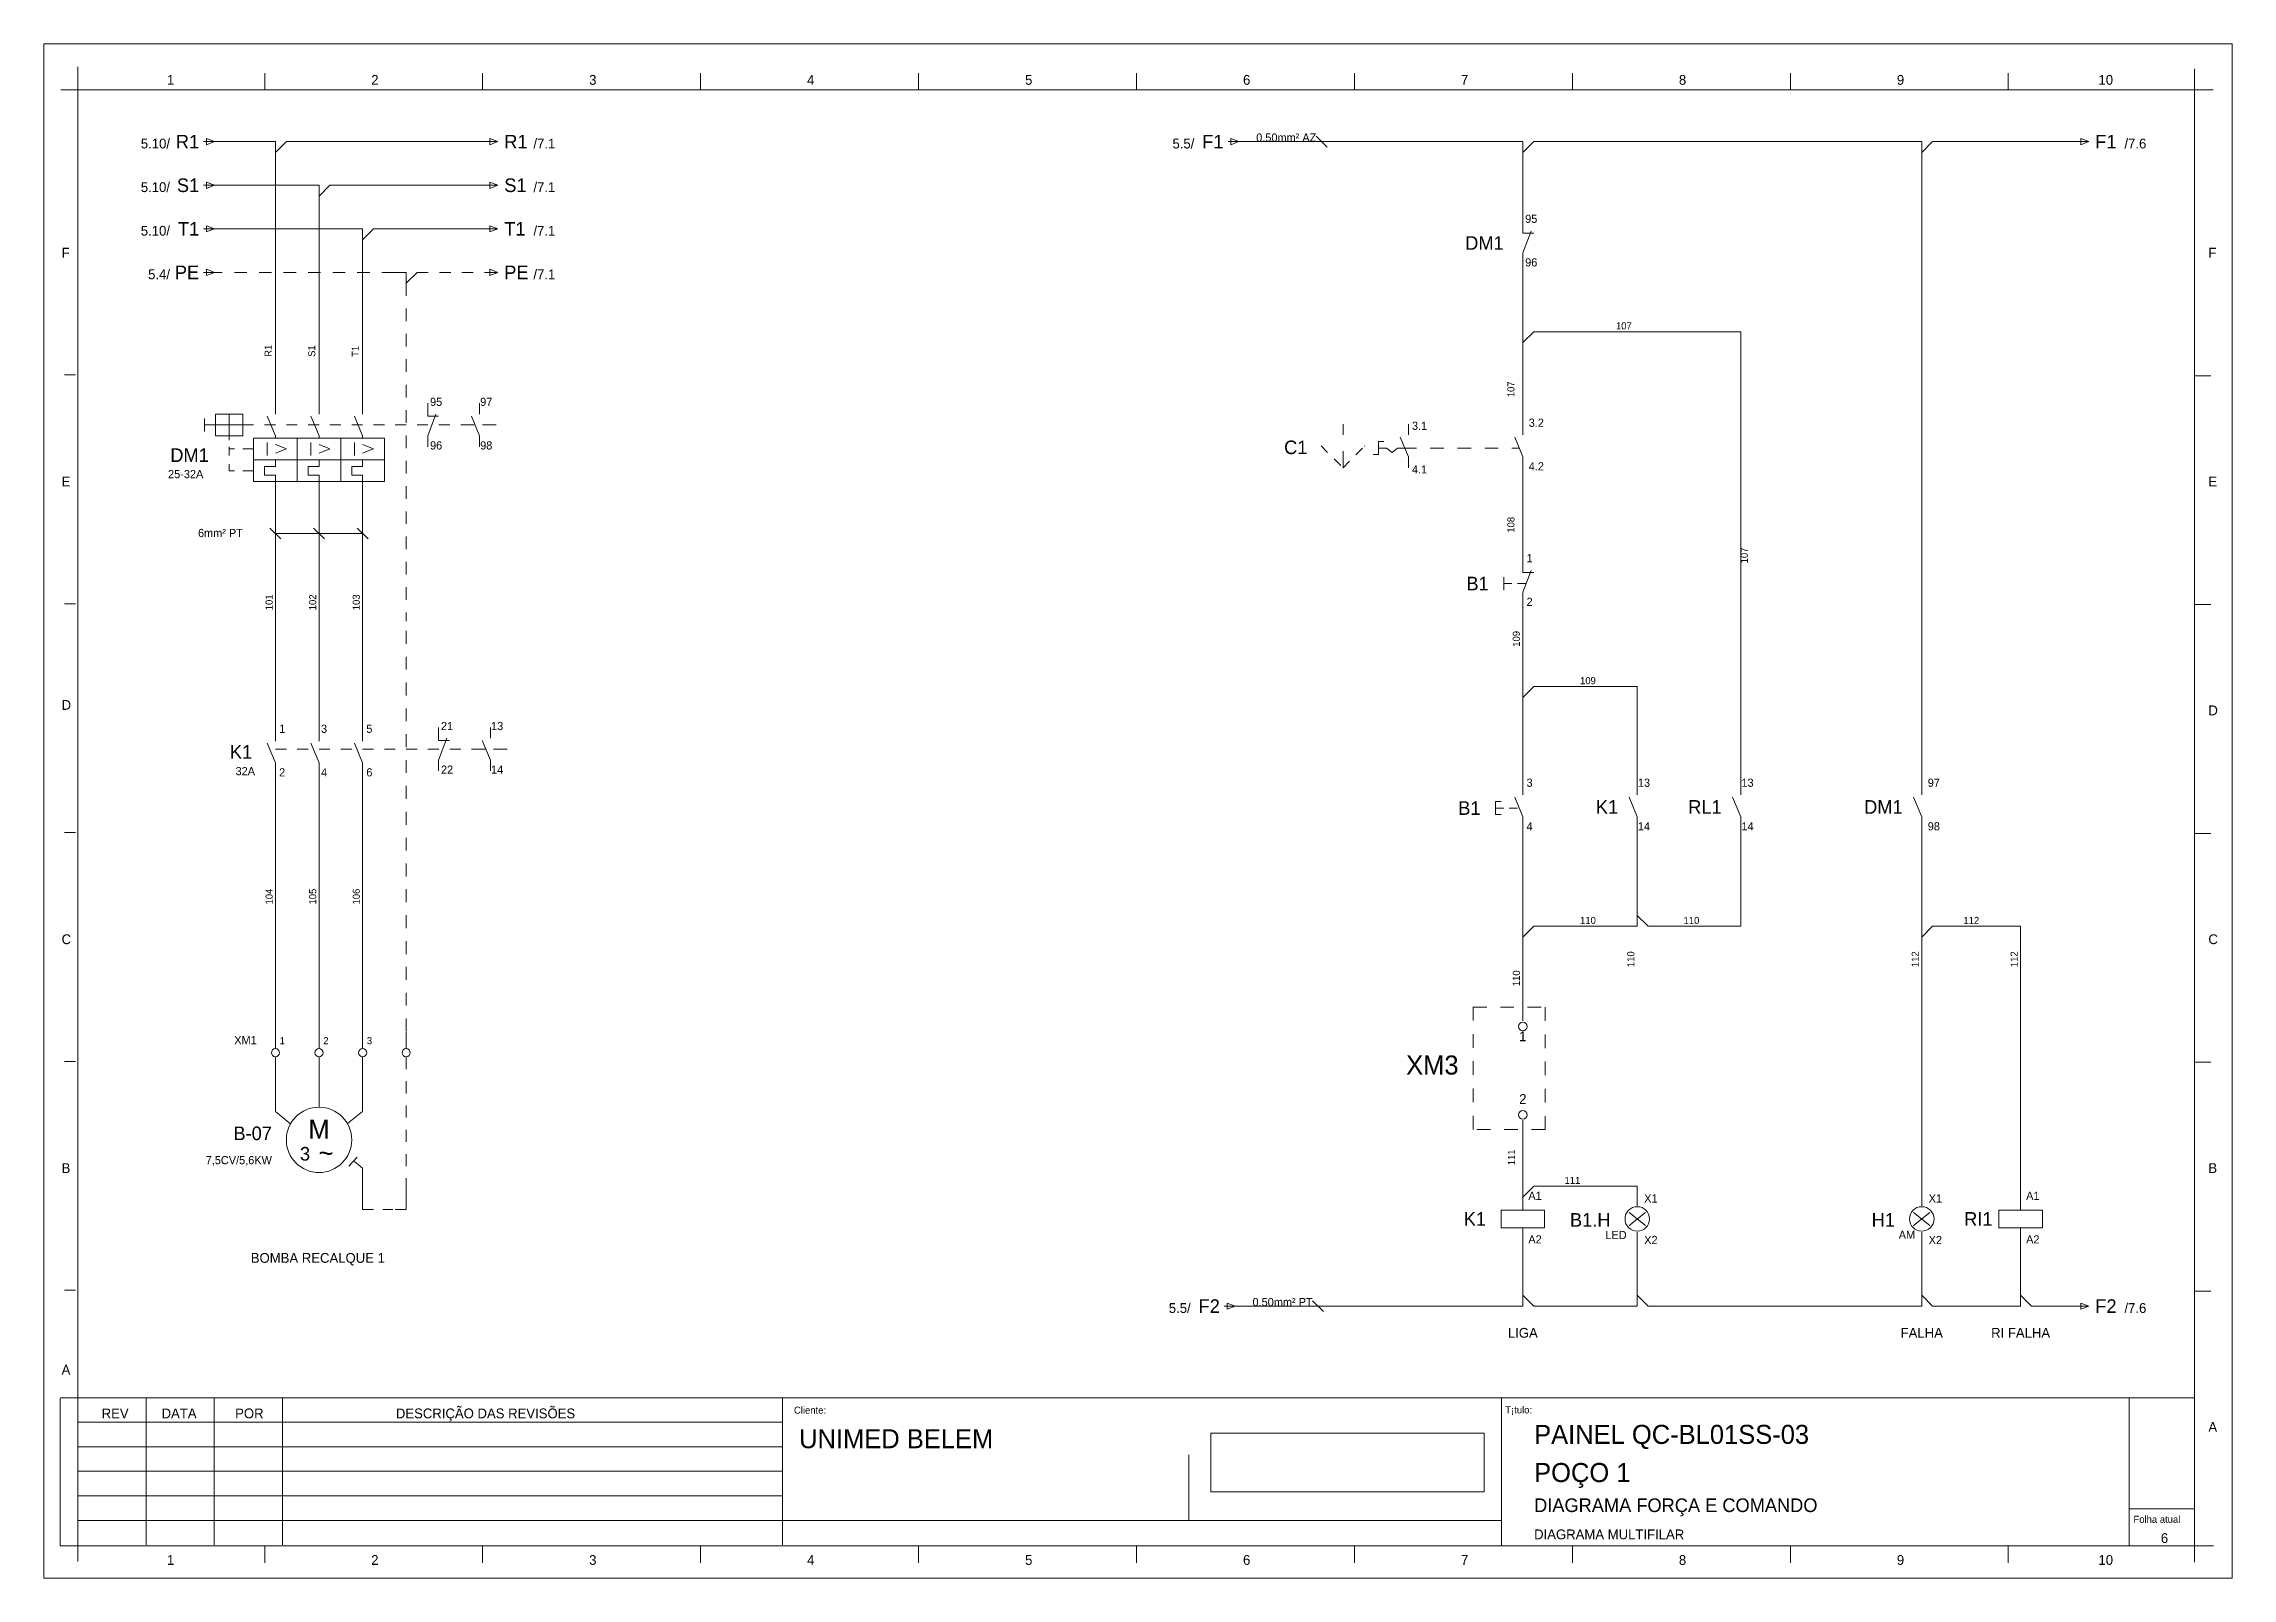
# Model space of a CAD drawing. Header units: inches. Extents: x -3 to 3194, y -983 to 1262.
# Drawn here: x 427.6 to 829.3, y -329.3 to -47.7 of the extents above; entities that cross this region are included whole.
import ezdxf
from ezdxf.enums import TextEntityAlignment as Align

# ---------------------------------------------------------------- set-up
doc = ezdxf.new("R2010")
doc.units = ezdxf.units.IN
doc.header["$MEASUREMENT"] = 0
for name, pattern in [('ACAD_ISO03W100', [30, 12, -18]), ('EPLANLINE2', [5, 2.5, -2.5]), ('EPLANLINE7', [0])]:
    doc.linetypes.add(name, pattern=pattern)
for name, color, linetype, lineweight in [('AUTOCONNECTING', 1, 'Continuous', 13), ('PLOT', 3, 'Continuous', 18), ('SPECIAL', 4, 'Continuous', 13), ('SUPPLEMENTARY', 2, 'Continuous', 13), ('SYMBOL', 2, 'Continuous', 18), ('X', 2, 'Continuous', 13)]:
    doc.layers.add(name, color=color, linetype=linetype, lineweight=lineweight)
doc.styles.add('EPLFONT', font='')
doc.styles.get('EPLFONT').set_extended_font_data('EPL5_850')
picture_1 = doc.add_image_def('image2.png', size_in_pixel=(494, 106))

msp = doc.modelspace()

# ---------------------------------------------------------------- texts
at = {"layer": 'PLOT', "color": 2, "style": 'EPLFONT'}
for s, height, p in [('1 ', 1.8, (450.237, -55.204)), ('2 ', 1.8, (487.737, -55.204)), ('3 ', 1.8, (527.737, -55.204)), ('4 ', 1.8, (567.737, -55.204)), ('5 ', 1.8, (607.737, -55.204)), ('6 ', 1.8, (647.737, -55.204)), ('7 ', 1.8, (687.737, -55.204)), ('8 ', 1.8, (727.737, -55.204)), ('9 ', 1.8, (767.737, -55.204)), ('10 ', 1.8, (804.737, -55.204)), ('F', 1.8, (430.912, -86.923)), ('F', 1.8, (824.912, -86.923)), ('E', 1.8, (430.912, -128.923)), ('E', 1.8, (824.912, -128.923)), ('D', 1.8, (430.912, -169.923)), ('D', 1.8, (824.912, -170.923)), ('C', 1.8, (430.912, -212.923)), ('C', 1.8, (824.912, -212.923)), ('B', 1.8, (430.912, -254.923)), ('B', 1.8, (824.912, -254.923)), ('A', 1.8, (430.912, -291.923)), ('REV', 1.8, (438.262, -299.948)), ('DATA', 1.8, (449.262, -299.948)), ('POR', 1.8, (462.762, -299.948)), ('DESCRIÇÃO DAS REVISÕES', 1.8, (492.262, -299.948)), ('Cliente:', 1.3, (565.322, -299.098)), ('T¡tulo:', 1.3, (695.862, -299.048)), ('PAINEL QC-BL01SS-03', 3.5, (701.162, -304.648)), ('A', 1.8, (824.912, -302.423)), ('POÇO 1', 3.5, (701.162, -311.648)), ('DIAGRAMA FORÇA E COMANDO', 2.5, (701.162, -317.148)), ('DIAGRAMA MULTIFILAR', 1.8, (701.162, -322.148)), ('Folha atual', 1.3, (811.162, -319.136)), ('6', 1.8, (816.19, -322.836)), ('1 ', 1.8, (450.237, -326.848)), ('2 ', 1.8, (487.737, -326.848)), ('3 ', 1.8, (527.737, -326.848)), ('4 ', 1.8, (567.737, -326.848)), ('5 ', 1.8, (607.737, -326.848)), ('6 ', 1.8, (647.737, -326.848)), ('7 ', 1.8, (687.737, -326.848)), ('8 ', 1.8, (727.737, -326.848)), ('9 ', 1.8, (767.737, -326.848)), ('10 ', 1.8, (804.737, -326.848))]:
    msp.add_text(s, height=height, dxfattribs=at).set_placement(p)
msp.add_text('UNIMED BELEM', height=3.5, dxfattribs=at).set_placement((584.082, -305.441), align=Align.CENTER)
at = {"layer": 'SPECIAL', "color": 4, "lineweight": 9, "style": 'EPLFONT'}
for s, p in [('0.50mm² AZ', (650.155, -65.644)), ('6mm² PT', (455.94, -138.218)), ('0.50mm² PT', (649.48, -279.36))]:
    msp.add_text(s, height=1.5, dxfattribs=at).set_placement(p)
at = {"layer": 'SPECIAL', "color": 2, "style": 'EPLFONT'}
for s, p in [('R1', (456.155, -66.894)), ('F1', (644.155, -66.894)), ('S1', (456.155, -74.894)), ('T1', (456.155, -82.894)), ('PE', (456.155, -90.894)), ('F2', (643.48, -280.61))]:
    msp.add_text(s, height=2.5, dxfattribs=at).set_placement(p, align=Align.RIGHT)
for s, height, p in [('R1', 2.5, (512.155, -66.894)), ('F1', 2.5, (804.155, -66.894)), ('S1', 2.5, (512.155, -74.894)), ('T1', 2.5, (512.155, -82.894)), ('PE', 2.5, (512.155, -90.894)), ('107', 1.3, (716.184, -100.098)), ('109', 1.3, (709.592, -165.217)), ('110', 1.3, (709.592, -209.217)), ('110', 1.3, (728.592, -209.217)), ('112', 1.3, (779.954, -209.217)), ('111', 1.3, (706.741, -256.933)), ('F2', 2.5, (804.155, -280.61))]:
    msp.add_text(s, height=height, dxfattribs=at).set_placement(p)
at = {"layer": 'SPECIAL', "color": 2, "lineweight": 18, "style": 'EPLFONT'}
for s, p in [('95', (700.635, -80.546)), ('96', (700.635, -88.546)), ('95', (499.644, -114.144)), ('97', (508.845, -114.144)), ('3.2', (701.564, -117.978)), ('3.1', (680.135, -118.536)), ('96', (499.644, -122.144)), ('98', (508.845, -122.144)), ('4.2', (701.564, -125.978)), ('4.1', (680.135, -126.536)), ('1', (471.391, -174.144)), ('3', (479.085, -174.144)), ('5', (487.391, -174.144)), ('21', (501.644, -173.644)), ('13', (510.845, -173.644)), ('32A', (464.623, -181.917)), ('2', (471.391, -182.144)), ('4', (479.085, -182.144)), ('6', (487.391, -182.144)), ('22', (501.644, -181.644)), ('14', (510.845, -181.644)), ('13', (721.328, -184.046)), ('13', (740.328, -184.046)), ('97', (774.52, -184.046)), ('14', (721.328, -192.046)), ('14', (740.328, -192.046)), ('98', (774.52, -192.046)), ('A1', (701.328, -259.86)), ('A1', (792.689, -259.86)), ('A2', (701.328, -267.86)), ('A2', (792.689, -267.86))]:
    msp.add_text(s, height=1.5, dxfattribs=at).set_placement(p, align=Align.CENTER)
for s, p in [('DM1', (695.578, -85.492)), ('C1', (659.555, -122.996)), ('B1', (692.828, -147.991)), ('K1', (465.891, -178.889)), ('B1', (691.328, -189.192)), ('K1', (716.578, -188.992)), ('RL1', (735.578, -188.992)), ('DM1', (768.79, -188.992)), ('K1', (692.328, -264.605)), ('RI1', (785.288, -264.605))]:
    msp.add_text(s, height=2.5, dxfattribs=at).set_placement(p, align=Align.RIGHT)
at = {"layer": 'SPECIAL', "color": 2, "style": 'EPLFONT'}
for s, p in [('R1', (469.455, -105.144)), ('S1', (477.455, -105.144)), ('T1', (485.455, -105.144)), ('107', (697.558, -112.546)), ('108', (697.558, -137.413)), ('107', (740.392, -143.036)), ('101', (469.638, -151.644)), ('102', (477.638, -151.644)), ('103', (485.638, -151.644)), ('109', (698.545, -158.345)), ('104', (469.638, -205.644)), ('105', (477.638, -205.644)), ('106', (485.638, -205.644)), ('110', (719.545, -217.144)), ('112', (771.757, -217.144)), ('112', (789.906, -217.144)), ('110', (698.545, -220.644)), ('111', (697.651, -253.508))]:
    msp.add_text(s, height=1.3, rotation=90, dxfattribs=at).set_placement(p)
at = {"layer": 'SPECIAL', "color": 2, "lineweight": 18, "style": 'EPLFONT'}
for s, height, p in [('DM1', 2.5, (450.865, -124.43)), ('25-32A', 1.5, (450.454, -127.405)), ('XM1', 1.5, (462.6, -231.291)), ('1', 1.3, (470.935, -231.291)), ('2', 1.3, (478.935, -231.291)), ('3', 1.3, (486.935, -231.291))]:
    msp.add_text(s, height=height, dxfattribs=at).set_placement(p)
at = {"layer": 'SPECIAL', "color": 2, "style": 'EPLFONT'}
for s, height, p in [('1', 1.5, (700.328, -142.845)), ('2', 1.5, (700.328, -150.845)), ('3', 1.5, (700.328, -184.046)), ('4', 1.5, (700.328, -192.046)), ('1', 1.8, (699.085, -230.737)), ('XM3', 3.5, (682.487, -236.861)), ('2', 1.8, (699.092, -242.256)), ('LIGA', 1.8, (699.092, -285.16)), ('FALHA', 1.8, (772.304, -285.16)), ('RI FALHA', 1.8, (790.454, -285.16))]:
    msp.add_text(s, height=height, dxfattribs=at).set_placement(p, align=Align.CENTER)
at = {"layer": 'SPECIAL', "color": 3, "lineweight": 18, "style": 'EPLFONT'}
for s, height, p in [('M', 3.5, (478.155, -248.644)), ('X1', 1.5, (722.589, -260.347)), ('X1', 1.5, (774.801, -260.347)), ('LED', 1.5, (716.191, -267.053)), ('X2', 1.5, (722.589, -267.968)), ('AM', 1.5, (769.585, -267.005)), ('X2', 1.5, (774.801, -267.968))]:
    msp.add_text(s, height=height, dxfattribs=at).set_placement(p, align=Align.CENTER)
for s, height, p in [('3', 2.5, (474.655, -252.644)), ('~', 3.5, (478.048, -252.996))]:
    msp.add_text(s, height=height, dxfattribs=at).set_placement(p)
for s, p in [('B1.H', (715.175, -264.782)), ('H1', (767.387, -264.782))]:
    msp.add_text(s, height=2.5, dxfattribs=at).set_placement(p, align=Align.RIGHT)
at = {"layer": 'SPECIAL', "color": 4, "style": 'EPLFONT'}
msp.add_text('BOMBA RECALQUE 1', height=1.8, dxfattribs=at).set_placement((477.939, -271.412), align=Align.CENTER)
at = {"layer": 'SUPPLEMENTARY', "color": 3, "style": 'EPLFONT'}
for s, height, p in [('B-07', 2.5, (469.509, -248.896)), ('7,5CV/5,6KW', 1.5, (469.509, -253.316))]:
    msp.add_text(s, height=height, dxfattribs=at).set_placement(p, align=Align.RIGHT)
at = {"layer": 'X', "color": 2, "style": 'EPLFONT'}
for s, p in [('5.10/', (450.805, -66.894)), ('5.5/', (638.805, -66.894)), ('5.10/', (450.805, -74.894)), ('5.10/', (450.805, -82.894)), ('5.4/', (450.805, -90.894)), ('5.5/', (638.13, -280.61))]:
    msp.add_text(s, height=1.8, dxfattribs=at).set_placement(p, align=Align.RIGHT)
for s, p in [('/7.1', (517.505, -66.894)), ('/7.6', (809.505, -66.894)), ('/7.1', (517.505, -74.894)), ('/7.1', (517.505, -82.894)), ('/7.1', (517.505, -90.894)), ('/7.6', (809.505, -280.61))]:
    msp.add_text(s, height=1.8, dxfattribs=at).set_placement(p)

# ---------------------------------------------------------------- blocks, each defined once
blk = doc.blocks.new('SO308')
at = {"layer": 'SYMBOL', "color": 0, "linetype": 'EPLANLINE7', "lineweight": 13}
blk.add_line((-1, 1), (1, -1), dxfattribs=at)
blk = doc.blocks.new('SO283')
at = {"layer": 'SYMBOL', "color": 0, "linetype": 'EPLANLINE7', "lineweight": 13}
for p, q in [((0, 4), (0, 0)), ((0, 0), (2, 0))]:
    blk.add_line(p, q, dxfattribs=at)
blk = doc.blocks.new('SO282')
at = {"layer": 'SYMBOL', "color": 0, "linetype": 'EPLANLINE7', "lineweight": 13}
for p in [(-2, 0), (0, 4)]:
    blk.add_line(p, (0, 0), dxfattribs=at)
blk = doc.blocks.new('SO264')
at = {"layer": 'SYMBOL', "color": 0, "linetype": 'EPLANLINE7', "lineweight": 13}
for p, q in [((-2, 0), (0, 0)), ((0, 4), (0, 0)), ((0, 2), (2, 0))]:
    blk.add_line(p, q, dxfattribs=at)
blk = doc.blocks.new('SO284')
at = {"layer": 'SYMBOL', "color": 0, "linetype": 'EPLANLINE7', "lineweight": 13}
for p, q in [((-1.175, 0), (0.675, 0)), ((-0.675, 0.575), (0.8, 0)), ((-0.675, 0.575), (-0.675, -0.575)), ((-0.675, -0.575), (0.8, 0))]:
    blk.add_line(p, q, dxfattribs=at)
blk = doc.blocks.new('SO280')
at = {"layer": 'SYMBOL', "color": 0, "linetype": 'EPLANLINE7', "lineweight": 13}
for p, q in [((-2, 0), (0, 0)), ((0, 0), (0, -2))]:
    blk.add_line(p, q, dxfattribs=at)
blk = doc.blocks.new('SO269')
at = {"layer": 'SYMBOL', "color": 0, "linetype": 'EPLANLINE7', "lineweight": 13}
for p, q in [((-2, 0), (0, 0)), ((0, 0), (0, -2)), ((0, -2), (2, 0))]:
    blk.add_line(p, q, dxfattribs=at)
blk = doc.blocks.new('SO263')
at = {"layer": 'SYMBOL', "color": 0, "linetype": 'EPLANLINE7', "lineweight": 13}
for q in [(0, 4), (2, 0)]:
    blk.add_line((0, -2), q, dxfattribs=at)
blk = doc.blocks.new('37_0_DIN_WUPO')
at = {"layer": 'SYMBOL', "color": 0, "linetype": 'EPLANLINE7', "lineweight": 18}
for p, q in [((-5.5, -1.6), (-5.5, 0.8)), ((-5.5, 0.8), (-4.5, 0.8)), ((-1.5, 1.6), (0, -2)), ((0, 4), (0, 2)), ((-6.5, -1.6), (-5.5, -1.6)), ((-4, -0.4), (-5.5, -0.4)), ((-3, -1.2), (-4, -0.4)), ((-2, -0.4), (-3, -1.2)), ((-1, -0.4), (-2, -0.4)), ((0, -2), (0, -4))]:
    blk.add_line(p, q, dxfattribs=at)
blk = doc.blocks.new('SO291')
at = {"layer": 'SYMBOL', "color": 0, "linetype": 'EPLANLINE7', "lineweight": 13}
blk.add_line((0, 3), (0, 0), dxfattribs=at)
at = {"layer": 'SYMBOL', "color": 0, "linetype": 'EPLANLINE7', "lineweight": 13, "ltscale": 2}
blk.add_circle((0, 4), 0.8, dxfattribs=at)

# ---------------------------------------------------------------- linework, layer by layer
at = {"layer": 'AUTOCONNECTING', "color": 1, "linetype": 'EPLANLINE7', "lineweight": 13}
for p, q in [((458.155, -65.644), (468.155, -65.644)), ((470.155, -67.644), (470.155, -113.644)), ((472.155, -65.644), (510.155, -65.644)), ((458.155, -73.644), (476.155, -73.644)), ((478.155, -75.644), (478.155, -113.644)), ((480.155, -73.644), (510.155, -73.644)), ((458.155, -81.644), (484.155, -81.644)), ((486.155, -83.644), (486.155, -113.644)), ((488.155, -81.644), (510.155, -81.644)), ((458.155, -89.644), (460.405, -89.644)), ((462.655, -89.644), (464.905, -89.644)), ((467.155, -89.644), (469.405, -89.644)), ((471.655, -89.644), (473.93, -89.644)), ((476.18, -89.644), (478.43, -89.644)), ((480.68, -89.644), (482.93, -89.644)), ((485.18, -89.644), (487.455, -89.644)), ((489.705, -89.644), (491.955, -89.644)), ((491.98, -89.644), (492.155, -89.644)), ((494.155, -91.644), (494.155, -93.969)), ((496.155, -89.644), (498.205, -89.644)), ((500.255, -89.644), (502.33, -89.644)), ((504.38, -89.644), (506.43, -89.644)), ((508.505, -89.644), (510.155, -89.644)), ((510.005, -89.644), (510.155, -89.644)), ((494.155, -96.294), (494.155, -98.619)), ((494.155, -100.944), (494.155, -103.269)), ((699.092, -102.526), (699.092, -117.478)), ((701.092, -100.526), (737.092, -100.526)), ((739.092, -102.526), (739.092, -183.546)), ((494.155, -105.594), (494.155, -107.919)), ((494.155, -110.244), (494.155, -112.569)), ((494.155, -114.894), (494.155, -117.219)), ((494.155, -119.544), (494.155, -121.869)), ((494.155, -124.194), (494.155, -126.519)), ((699.092, -125.478), (699.092, -142.345)), ((470.155, -129.644), (470.155, -173.644)), ((478.155, -129.644), (478.155, -173.644)), ((486.155, -129.644), (486.155, -173.644)), ((494.155, -128.844), (494.155, -131.169)), ((494.155, -133.494), (494.155, -135.794)), ((494.155, -138.119), (494.155, -140.444)), ((494.155, -142.769), (494.155, -145.094)), ((494.155, -147.419), (494.155, -149.744)), ((494.155, -152.069), (494.155, -153.644)), ((494.155, -153.494), (494.155, -153.644)), ((494.155, -155.414), (494.155, -157.789)), ((494.155, -160.164), (494.155, -162.539)), ((494.155, -164.914), (494.155, -167.289)), ((699.092, -167.644), (699.092, -183.546)), ((701.092, -165.644), (718.092, -165.644)), ((720.092, -167.644), (720.092, -183.546)), ((494.155, -169.664), (494.155, -172.014)), ((494.155, -174.389), (494.155, -176.764)), ((494.155, -179.139), (494.155, -181.514)), ((470.155, -181.644), (470.155, -229.644)), ((478.155, -181.644), (478.155, -229.644)), ((486.155, -181.644), (486.155, -229.644)), ((494.155, -183.889), (494.155, -186.264)), ((494.155, -188.639), (494.155, -191.014)), ((720.092, -191.546), (720.092, -205.644)), ((739.092, -191.546), (739.092, -205.644)), ((772.304, -191.546), (772.304, -259.36)), ((494.155, -193.389), (494.155, -195.764)), ((494.155, -198.114), (494.155, -200.489)), ((494.155, -202.864), (494.155, -205.239)), ((494.155, -207.614), (494.155, -209.989)), ((494.155, -212.364), (494.155, -214.739)), ((699.092, -211.644), (699.092, -224.027)), ((701.092, -209.644), (718.092, -209.644)), ((722.092, -209.644), (737.092, -209.644)), ((774.304, -209.644), (788.454, -209.644)), ((790.454, -211.644), (790.454, -259.36)), ((494.155, -217.114), (494.155, -219.489)), ((494.155, -221.839), (494.155, -224.214)), ((494.155, -226.589), (494.155, -228.964)), ((494.155, -229.094), (494.155, -229.644)), ((494.155, -229.494), (494.155, -229.644)), ((470.155, -233.644), (470.155, -241.544)), ((478.155, -233.644), (478.155, -241.644)), ((486.155, -233.644), (486.155, -241.644)), ((494.155, -233.644), (494.155, -235.869)), ((494.155, -238.094), (494.155, -240.319)), ((470.155, -241.544), (470.155, -241.644)), ((494.155, -242.544), (494.155, -244.769)), ((494.155, -246.994), (494.155, -249.219)), ((699.092, -248.256), (699.092, -259.36)), ((494.155, -251.444), (494.155, -253.669)), ((494.155, -255.869), (494.155, -258.094)), ((486.155, -257.644), (486.155, -261.644)), ((494.155, -260.319), (494.155, -261.644)), ((701.092, -257.36), (718.092, -257.36)), ((486.155, -261.644), (488.005, -261.644)), ((489.855, -261.644), (491.705, -261.644)), ((493.555, -261.644), (494.155, -261.644)), ((494.03, -261.644), (494.155, -261.644)), ((494.155, -261.494), (494.155, -261.644)), ((699.092, -267.36), (699.092, -277.36)), ((720.092, -267.36), (720.092, -277.36)), ((772.304, -267.36), (772.304, -277.36)), ((790.454, -267.36), (790.454, -277.36))]:
    msp.add_line(p, q, dxfattribs=at)
at = {"layer": 'AUTOCONNECTING', "color": 1, "lineweight": 13}
for p, q in [((697.092, -65.644), (646.955, -65.644)), ((699.092, -80.046), (699.092, -67.644)), ((701.092, -65.644), (770.304, -65.644)), ((772.304, -183.546), (772.304, -67.644)), ((774.304, -65.644), (800.98, -65.644)), ((699.092, -87.046), (699.092, -96.526)), ((699.092, -150.345), (699.092, -161.644)), ((699.092, -191.546), (699.092, -205.644)), ((697.092, -279.36), (646.28, -279.36)), ((718.092, -279.36), (701.092, -279.36)), ((770.304, -279.36), (722.092, -279.36)), ((788.454, -279.36), (774.304, -279.36)), ((792.454, -279.36), (800.98, -279.36))]:
    msp.add_line(p, q, dxfattribs=at)
at = {"layer": 'AUTOCONNECTING', "color": 40, "linetype": 'EPLANLINE2', "lineweight": 13, "true_color": 0xf8d731}
msp.add_line((677.092, -121.878), (698.426, -121.878), dxfattribs=at)
at = {"layer": 'AUTOCONNECTING', "color": 0, "linetype": 'ACAD_ISO03W100', "lineweight": 13}
msp.add_line((637.816, -318.673), (637.816, -296.173), dxfattribs=at)
at = {"layer": 'AUTOCONNECTING', "color": 3, "lineweight": 13}
msp.add_line((637.816, -318.673), (695.187, -318.673), dxfattribs=at)
at = {"layer": 'AUTOCONNECTING', "color": 3}
msp.add_line((822.387, -329.298), (829.287, -329.298), dxfattribs=at)
msp.add_lwpolyline([(829.287, -329.298), (427.637, -329.298), (427.637, -47.679), (829.287, -47.679)], close=True, dxfattribs=at)
at = {"layer": 'AUTOCONNECTING', "color": 3, "lineweight": 13}
msp.add_lwpolyline([(433.887, -56.129), (822.387, -56.129), (822.387, -296.173), (433.887, -296.173)], close=True, dxfattribs=at)
at = {"layer": 'AUTOCONNECTING', "color": 41, "linetype": 'EPLANLINE2', "lineweight": 13, "true_color": 0xf4ee51}
msp.add_lwpolyline([(689.965, -224.485), (703.177, -224.485), (703.177, -246.925), (689.965, -246.925)], close=True, dxfattribs=at)
at = {"layer": 'PLOT', "color": 3, "linetype": 'EPLANLINE7', "lineweight": 13}
for p, q in [((433.887, -51.904), (433.887, -326.223)), ((430.762, -56.129), (825.762, -56.129)), ((468.187, -56.104), (468.187, -53.104)), ((508.187, -56.104), (508.187, -53.104)), ((548.187, -56.104), (548.187, -53.104)), ((588.187, -56.104), (588.187, -53.104)), ((628.187, -56.104), (628.187, -53.104)), ((668.187, -56.104), (668.187, -53.104)), ((708.187, -56.104), (708.187, -53.104)), ((748.187, -56.104), (748.187, -53.104)), ((788.187, -56.104), (788.187, -53.104)), ((822.387, -52.304), (822.387, -326.323)), ((433.462, -108.448), (431.462, -108.448)), ((822.387, -108.598), (825.387, -108.598)), ((433.462, -150.448), (431.462, -150.448)), ((822.387, -150.598), (825.387, -150.598)), ((433.462, -192.448), (431.462, -192.448)), ((822.387, -192.598), (825.387, -192.598)), ((433.462, -234.448), (431.462, -234.448)), ((822.387, -234.598), (825.387, -234.598)), ((433.462, -276.448), (431.462, -276.448)), ((822.387, -276.598), (825.387, -276.598)), ((430.662, -323.348), (430.662, -296.273)), ((430.712, -296.173), (822.437, -296.173)), ((446.437, -296.173), (446.437, -323.173)), ((458.937, -296.173), (458.937, -323.173)), ((471.437, -296.173), (471.437, -323.173)), ((563.187, -296.173), (563.187, -323.173)), ((563.187, -296.173), (563.187, -323.173)), ((695.187, -296.173), (695.187, -323.298)), ((810.387, -296.311), (810.387, -323.311)), ((563.187, -300.673), (433.937, -300.673)), ((563.187, -305.173), (433.937, -305.173)), ((563.187, -309.673), (433.937, -309.673)), ((563.187, -314.173), (433.937, -314.173)), ((810.387, -316.586), (822.387, -316.586)), ((695.187, -318.673), (433.937, -318.673)), ((430.662, -323.348), (825.837, -323.348)), ((468.187, -326.498), (468.187, -323.498)), ((508.187, -326.498), (508.187, -323.498)), ((548.187, -326.498), (548.187, -323.498)), ((588.187, -326.498), (588.187, -323.498)), ((628.187, -326.498), (628.187, -323.498)), ((668.187, -326.498), (668.187, -323.498)), ((708.187, -326.498), (708.187, -323.498)), ((748.187, -326.498), (748.187, -323.498)), ((788.187, -326.498), (788.187, -323.498))]:
    msp.add_line(p, q, dxfattribs=at)
at = {"layer": 'SYMBOL', "color": 2, "linetype": 'EPLANLINE7', "lineweight": 9}
for p, q in [((662.155, -65.644), (662.155, -65.644)), ((661.48, -279.36), (661.48, -279.36))]:
    msp.add_line(p, q, dxfattribs=at)
at = {"layer": 'SYMBOL', "color": 2, "linetype": 'EPLANLINE7', "lineweight": 18}
for p, q in [((699.092, -80.046), (699.092, -82.446)), ((700.592, -82.046), (699.092, -86.046)), ((699.092, -82.446), (701.092, -82.446)), ((699.092, -86.046), (699.092, -88.046)), ((457.155, -116.444), (457.155, -118.844)), ((464.155, -115.644), (459.155, -115.644)), ((459.155, -115.644), (459.155, -119.644)), ((461.655, -115.644), (461.655, -120.444)), ((464.155, -117.644), (464.155, -115.644)), ((468.655, -116.044), (470.155, -119.644)), ((470.155, -113.644), (470.155, -115.644)), ((476.655, -116.044), (478.155, -119.644)), ((478.155, -113.644), (478.155, -115.644)), ((484.655, -116.044), (486.155, -119.644)), ((486.155, -113.644), (486.155, -115.644)), ((498.102, -113.644), (498.102, -116.044)), ((499.602, -115.644), (498.102, -119.644)), ((498.102, -116.044), (500.102, -116.044)), ((506.11, -116.044), (507.61, -119.644)), ((507.61, -113.644), (507.61, -115.644)), ((464.155, -117.644), (457.155, -117.644)), ((459.155, -119.644), (464.155, -119.644)), ((466.155, -117.644), (464.155, -117.644)), ((464.155, -119.644), (464.155, -117.644)), ((466.155, -120.044), (490.155, -120.044)), ((466.155, -120.044), (466.155, -128.044)), ((470.155, -117.644), (468.155, -117.644)), ((470.155, -119.644), (470.155, -120.044)), ((474.155, -117.644), (472.155, -117.644)), ((474.155, -120.044), (474.155, -128.044)), ((478.155, -117.644), (476.155, -117.644)), ((478.155, -119.644), (478.155, -120.044)), ((482.155, -117.644), (480.155, -117.644)), ((482.155, -128.044), (482.155, -120.044)), ((486.155, -117.644), (484.155, -117.644)), ((486.155, -119.644), (486.155, -120.044)), ((490.155, -117.644), (488.155, -117.644)), ((490.155, -128.044), (490.155, -120.044)), ((494.155, -117.644), (492.155, -117.644)), ((498.155, -117.644), (496.155, -117.644)), ((498.102, -119.644), (498.102, -121.644)), ((502.155, -117.644), (500.155, -117.644)), ((506.655, -117.644), (504.155, -117.644)), ((507.61, -119.644), (507.61, -121.644)), ((508.155, -117.644), (510.655, -117.644)), ((697.592, -119.878), (699.092, -123.478)), ((699.092, -117.478), (699.092, -119.478)), ((461.655, -121.644), (461.655, -123.244)), ((461.655, -122.044), (462.655, -122.044)), ((466.155, -122.044), (464.155, -122.044)), ((464.155, -122.044), (465.655, -122.044)), ((490.155, -124.044), (466.155, -124.044)), ((468.655, -120.844), (468.655, -123.244)), ((472.155, -122.044), (470.155, -121.244)), ((470.155, -122.844), (472.155, -122.044)), ((470.155, -125.244), (470.155, -124.044)), ((476.655, -120.844), (476.655, -123.244)), ((480.155, -122.044), (478.155, -121.244)), ((478.155, -122.844), (480.155, -122.044)), ((478.155, -125.244), (478.155, -124.044)), ((484.655, -120.844), (484.655, -123.244)), ((488.155, -122.044), (486.155, -121.244)), ((486.155, -122.844), (488.155, -122.044)), ((486.155, -125.244), (486.155, -124.044)), ((699.092, -123.478), (699.092, -125.478)), ((461.655, -124.844), (461.655, -126.044)), ((461.655, -126.044), (462.655, -126.044)), ((466.155, -126.044), (464.155, -126.044)), ((465.655, -126.044), (464.155, -126.044)), ((466.155, -128.044), (490.155, -128.044)), ((468.155, -126.844), (468.155, -125.244)), ((468.155, -125.244), (470.155, -125.244)), ((470.155, -126.844), (468.155, -126.844)), ((470.155, -127.244), (470.155, -126.844)), ((470.155, -127.244), (470.155, -129.644)), ((476.155, -126.844), (476.155, -125.244)), ((476.155, -125.244), (478.155, -125.244)), ((478.155, -126.844), (476.155, -126.844)), ((478.155, -127.244), (478.155, -126.844)), ((478.155, -127.244), (478.155, -129.644)), ((484.155, -126.844), (484.155, -125.244)), ((484.155, -125.244), (486.155, -125.244)), ((486.155, -126.844), (484.155, -126.844)), ((486.155, -127.244), (486.155, -126.844)), ((486.155, -127.244), (486.155, -129.644)), ((699.092, -142.345), (699.092, -144.745)), ((700.592, -144.345), (699.092, -148.345)), ((695.592, -147.945), (695.592, -145.545)), ((695.592, -146.745), (697.092, -146.745)), ((698.092, -146.745), (699.592, -146.745)), ((699.092, -144.745), (701.092, -144.745)), ((699.092, -148.345), (699.092, -150.345)), ((468.655, -176.044), (470.155, -179.644)), ((470.155, -173.644), (470.155, -175.644)), ((476.655, -176.044), (478.155, -179.644)), ((478.155, -173.644), (478.155, -175.644)), ((484.655, -176.044), (486.155, -179.644)), ((486.155, -173.644), (486.155, -175.644)), ((500.102, -173.144), (500.102, -175.544)), ((501.602, -175.144), (500.102, -179.144)), ((500.102, -175.544), (502.102, -175.544)), ((508.11, -175.544), (509.61, -179.144)), ((509.61, -173.144), (509.61, -175.144)), ((472.155, -177.144), (470.155, -177.144)), ((470.155, -179.644), (470.155, -181.644)), ((476.155, -177.144), (474.155, -177.144)), ((480.155, -177.144), (478.155, -177.144)), ((478.155, -179.644), (478.155, -181.644)), ((484.155, -177.144), (482.155, -177.144)), ((488.155, -177.144), (486.155, -177.144)), ((486.155, -179.644), (486.155, -181.644)), ((492.155, -177.144), (490.155, -177.144)), ((496.155, -177.144), (494.155, -177.144)), ((500.155, -177.144), (498.155, -177.144)), ((500.102, -179.144), (500.102, -181.144)), ((504.155, -177.144), (502.155, -177.144)), ((508.655, -177.144), (506.155, -177.144)), ((509.61, -179.144), (509.61, -181.144)), ((510.155, -177.144), (512.655, -177.144)), ((699.092, -183.546), (699.092, -184.346)), ((699.092, -183.546), (699.092, -185.546)), ((720.092, -183.546), (720.092, -185.546)), ((739.092, -183.546), (739.092, -185.546)), ((772.304, -183.546), (772.304, -185.546)), ((695.092, -186.746), (694.092, -186.746)), ((694.092, -186.746), (694.092, -189.146)), ((694.092, -187.946), (695.592, -187.946)), ((696.592, -187.946), (698.092, -187.946)), ((697.592, -185.946), (699.092, -189.546)), ((718.592, -185.946), (720.092, -189.546)), ((737.592, -185.946), (739.092, -189.546)), ((770.804, -185.946), (772.304, -189.546)), ((694.092, -189.146), (695.092, -189.146)), ((699.092, -189.546), (699.092, -191.546)), ((720.092, -189.546), (720.092, -191.546)), ((739.092, -189.546), (739.092, -191.546)), ((772.304, -189.546), (772.304, -191.546)), ((470.155, -229.644), (470.155, -232.044)), ((478.155, -229.644), (478.155, -232.044)), ((486.155, -229.644), (486.155, -232.044)), ((494.155, -229.644), (494.155, -232.044)), ((699.092, -259.36), (699.092, -261.76)), ((790.454, -259.36), (790.454, -261.76)), ((695.092, -261.76), (695.092, -264.96)), ((695.092, -261.76), (703.092, -261.76)), ((695.092, -264.96), (703.092, -264.96)), ((699.092, -264.96), (699.092, -267.36)), ((703.092, -264.96), (703.092, -261.76)), ((786.454, -261.76), (786.454, -264.96)), ((786.454, -261.76), (794.454, -261.76)), ((786.454, -264.96), (794.454, -264.96)), ((790.454, -264.96), (790.454, -267.36)), ((794.454, -264.96), (794.454, -261.76))]:
    msp.add_line(p, q, dxfattribs=at)
at = {"layer": 'SYMBOL', "color": 2, "linetype": 'EPLANLINE7', "lineweight": 13}
for p, q in [((699.092, -96.526), (699.092, -102.526)), ((701.092, -100.526), (699.092, -102.526)), ((699.092, -205.644), (699.092, -211.644)), ((701.092, -209.644), (699.092, -211.644))]:
    msp.add_line(p, q, dxfattribs=at)
at = {"layer": 'SYMBOL', "linetype": 'EPLANLINE7', "lineweight": 13}
for p, q in [((666.092, -119.478), (666.092, -117.478)), ((662.092, -121.478), (663.267, -122.678)), ((664.467, -123.878), (665.667, -125.078)), ((666.092, -125.478), (666.092, -122.478)), ((666.092, -125.478), (667.267, -124.303)), ((668.467, -123.103), (669.667, -121.903)), ((670.042, -121.528), (670.092, -121.478)), ((666.042, -125.453), (666.092, -125.478))]:
    msp.add_line(p, q, dxfattribs=at)
at = {"layer": 'SYMBOL', "color": 4, "linetype": 'EPLANLINE7', "lineweight": 9}
msp.add_line((470.155, -137.561), (486.155, -137.561), dxfattribs=at)
at = {"layer": 'SYMBOL', "color": 3, "linetype": 'EPLANLINE7', "lineweight": 18}
for p, q in [((470.155, -241.644), (470.155, -243.644)), ((470.155, -243.644), (472.955, -245.944)), ((478.155, -241.644), (478.155, -242.844)), ((486.155, -243.644), (483.355, -245.844)), ((486.155, -241.644), (486.155, -243.644)), ((485.155, -252.044), (483.655, -253.644)), ((486.155, -254.044), (484.655, -252.844)), ((486.155, -254.044), (486.155, -257.644)), ((720.092, -259.36), (720.092, -260.96)), ((772.304, -259.36), (772.304, -260.96)), ((721.592, -262.16), (718.592, -264.56)), ((721.592, -264.56), (718.592, -262.16)), ((773.804, -262.16), (770.804, -264.56)), ((773.804, -264.56), (770.804, -262.16)), ((720.092, -265.76), (720.092, -267.36)), ((772.304, -265.76), (772.304, -267.36))]:
    msp.add_line(p, q, dxfattribs=at)
at = {"layer": 'SYMBOL', "color": 2, "linetype": 'EPLANLINE7', "lineweight": 18, "ltscale": 2}
for centre in [(470.155, -232.844), (478.155, -232.844), (486.155, -232.844), (494.155, -232.844)]:
    msp.add_circle(centre, 0.75, dxfattribs=at)
at = {"layer": 'SYMBOL', "color": 3, "linetype": 'EPLANLINE7', "lineweight": 18, "ltscale": 2}
for centre, radius in [((478.155, -248.844), 6), ((720.092, -263.36), 2.25), ((772.304, -263.36), 2.25)]:
    msp.add_circle(centre, radius, dxfattribs=at)

# ---------------------------------------------------------------- block references
at = {"layer": 'SYMBOL'}
for name, p in [('SO284', (458.155, -65.644)), ('SO269', (470.155, -65.644)), ('SO284', (510.155, -65.644)), ('SO284', (646.155, -65.644)), ('SO269', (699.092, -65.644)), ('SO269', (772.304, -65.644)), ('SO284', (802.155, -65.644)), ('SO284', (458.155, -73.644)), ('SO269', (478.155, -73.644)), ('SO284', (510.155, -73.644)), ('SO284', (458.155, -81.644)), ('SO269', (486.155, -81.644)), ('SO284', (510.155, -81.644)), ('SO284', (458.155, -89.644)), ('SO269', (494.155, -89.644)), ('SO284', (510.155, -89.644)), ('SO280', (739.092, -100.526)), ('37_0_DIN_WUPO', (678.092, -121.478)), ('SO263', (699.092, -165.644)), ('SO280', (720.092, -165.644)), ('SO264', (720.092, -209.644)), ('SO263', (772.304, -209.644)), ('SO280', (790.454, -209.644)), ('SO291', (699.092, -248.256)), ('SO263', (699.092, -257.36)), ('SO283', (486.155, -261.644)), ('SO282', (494.155, -261.644)), ('SO280', (720.092, -257.36)), ('SO264', (699.092, -279.36)), ('SO264', (720.092, -279.36)), ('SO264', (772.304, -279.36)), ('SO264', (790.454, -279.36)), ('SO284', (645.48, -279.36)), ('SO284', (802.155, -279.36))]:
    msp.add_blockref(name, p, dxfattribs=at)
at = {"layer": 'SYMBOL', "color": 4, "lineweight": 9}
for p in [(662.155, -65.644), (470.155, -137.561), (478.155, -137.561), (486.155, -137.561), (661.48, -279.36)]:
    msp.add_blockref('SO308', p, dxfattribs=at)
at = {"layer": 'SYMBOL', "color": 2}
msp.add_blockref('SO282', (739.092, -209.644), dxfattribs=at)
at = {"layer": 'SYMBOL', "rotation": 180}
msp.add_blockref('SO291', (699.092, -224.027), dxfattribs=at)

msp.set_redraw_order([(e.dxf.handle, doc.entitydb.next_handle()) for e in msp.query("TEXT MTEXT ATTDEF DIMENSION ARC_DIMENSION")])  # texts and dimensions are drawn at this point

# ---------------------------------------------------------------- pictures from other files: only their frames are drawn
at = {"layer": 'AUTOCONNECTING', "color": 0, "linetype": 'ACAD_ISO03W100', "lineweight": 13}
image = msp.add_image(picture_1, insert=(641.838, -313.441), size_in_units=(50.154, 10.762), dxfattribs=at)
image.dxf.flags = 7

doc.saveas('drawing.dxf')
